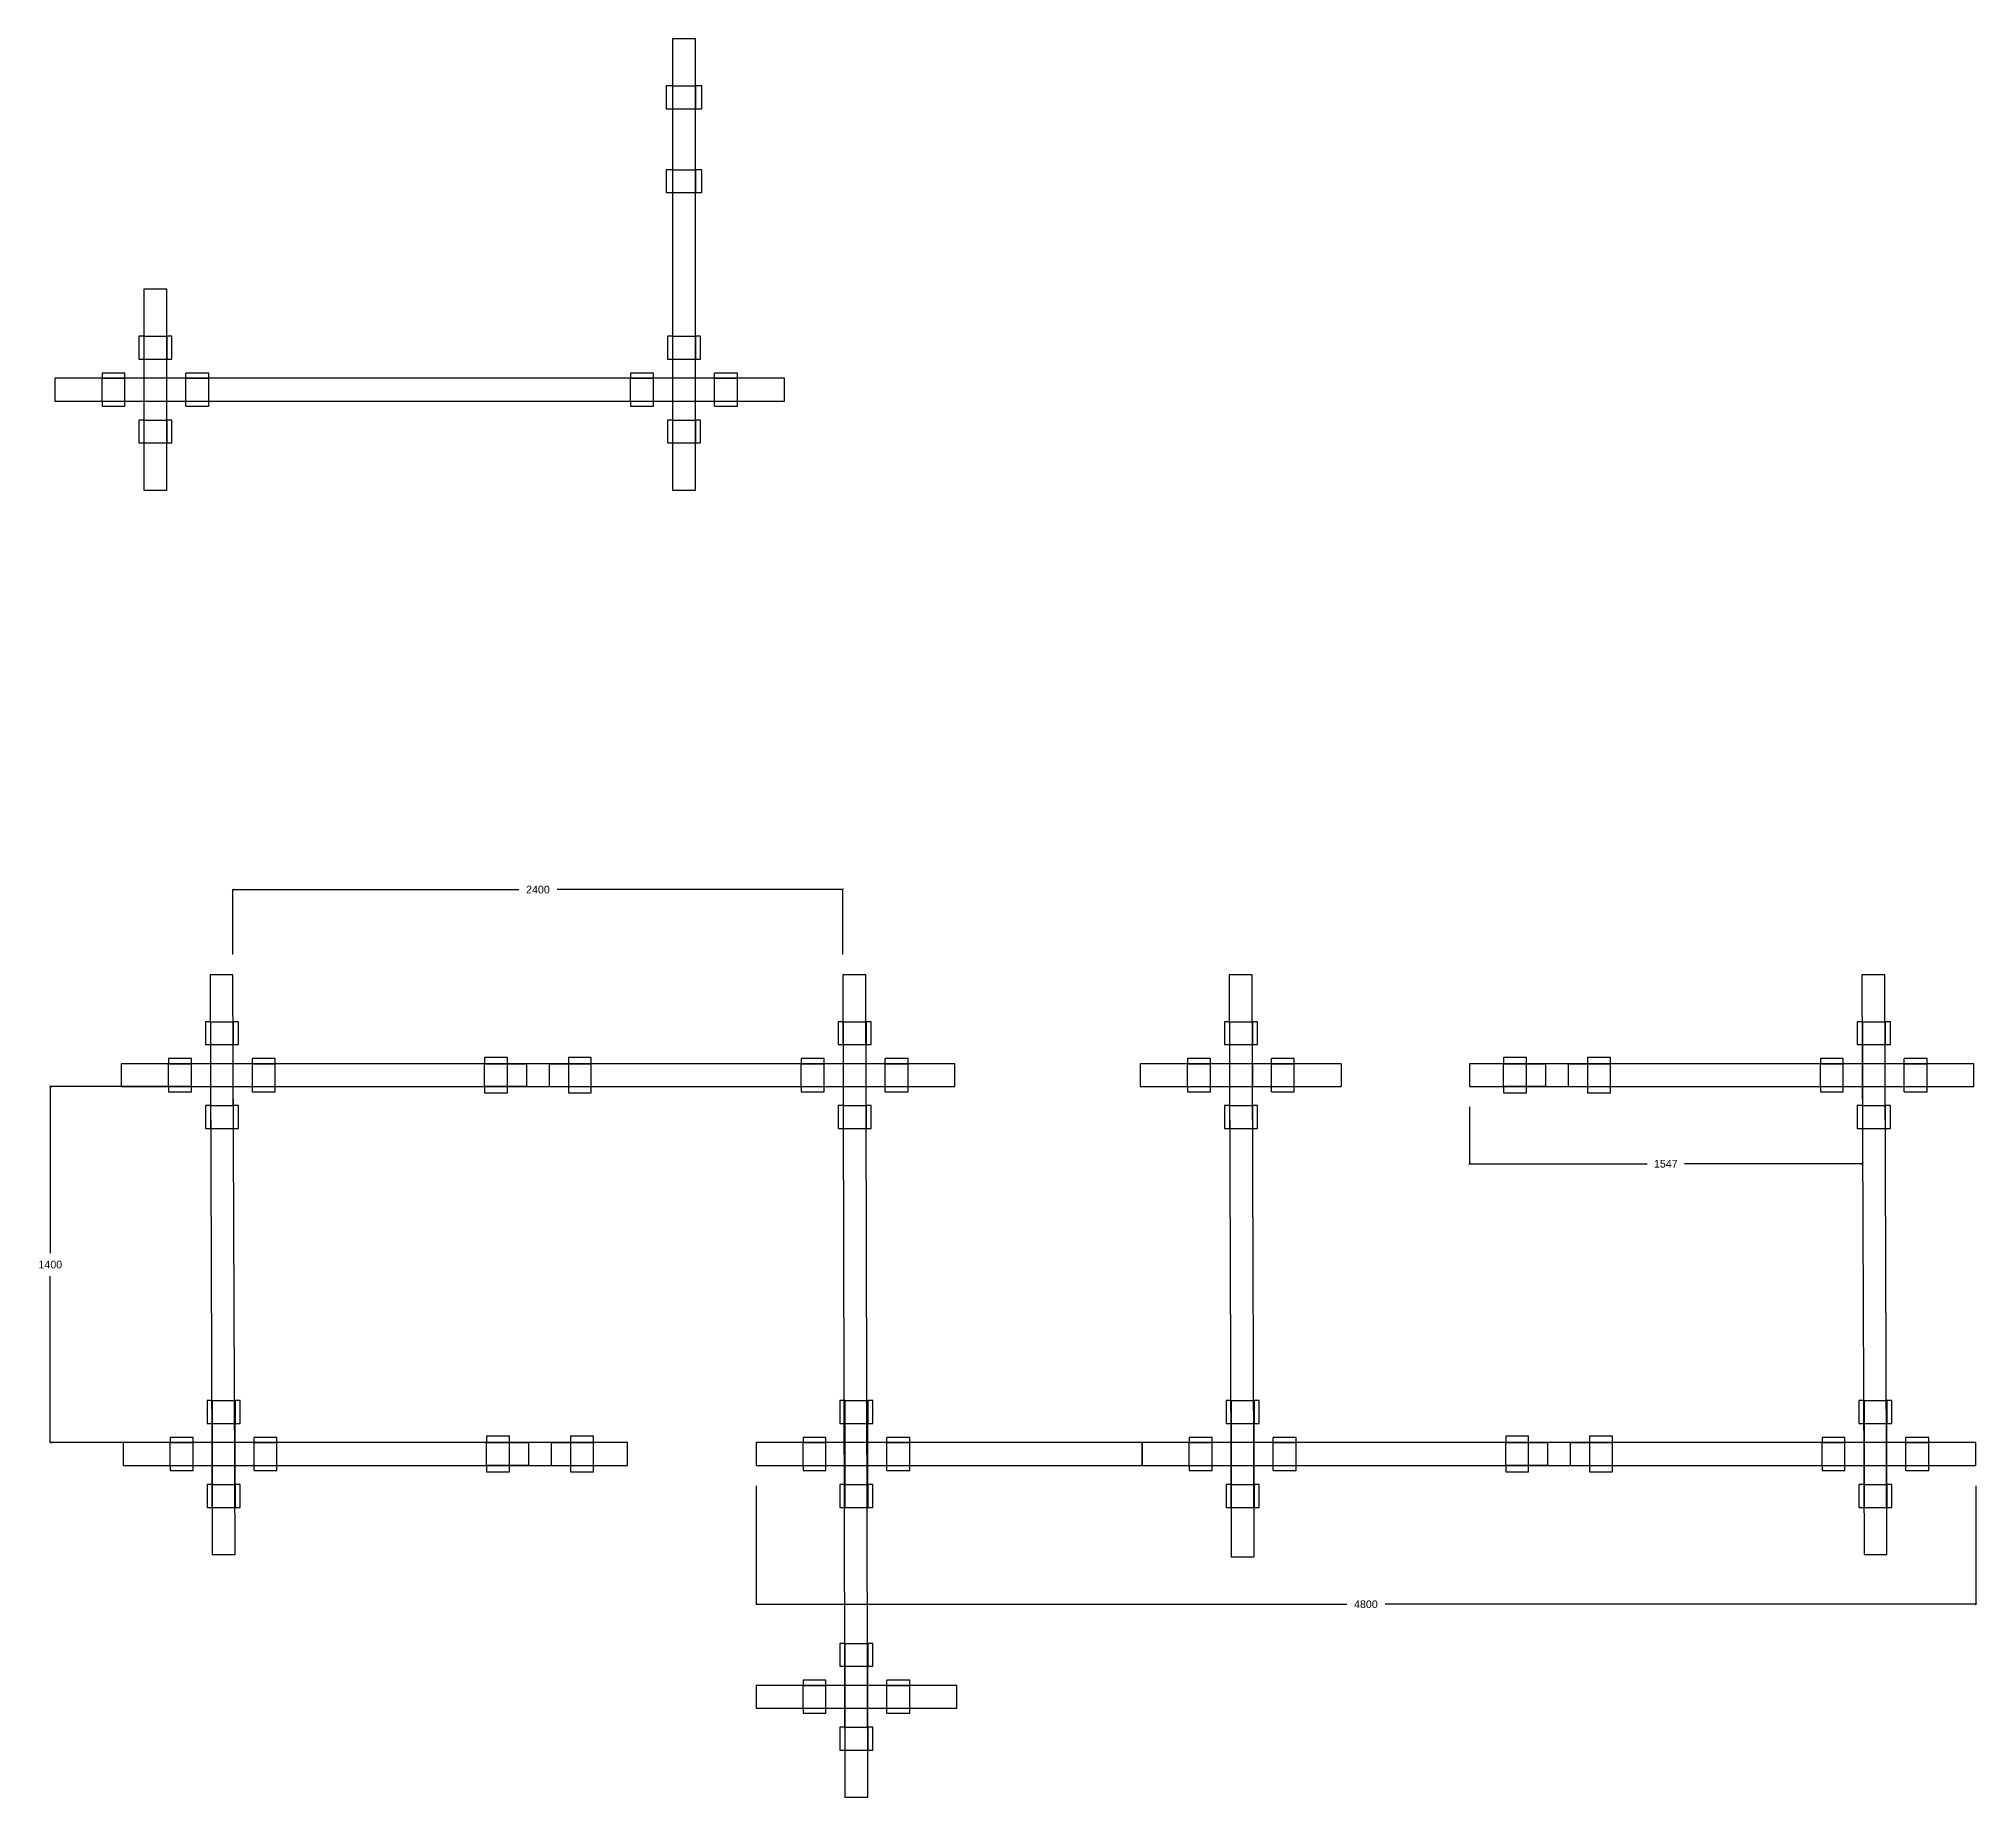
# Model space of a CAD drawing. Header units: millimetres. Extents: x 13722 to 114356, y -17117 to 61088.
# Drawn here: x 93234 to 100861, y 12846 to 19763 of the extents above; entities that cross this region are included whole.
import ezdxf

# ---------------------------------------------------------------- set-up
doc = ezdxf.new("R2010")
doc.units = ezdxf.units.MM
for name, color, linetype in [('00_dim', 6, 'Continuous'), ('02', 250, 'Continuous'), ('0_CUT', 250, 'Continuous')]:
    doc.layers.add(name, color=color, linetype=linetype)
doc.styles.get("Standard").update_dxf_attribs({"font": 'Arial.ttf'})
doc.dimstyles.get("Standard").update_dxf_attribs({"dimtxt": 30, "dimasz": 10, "dimexe": 0.18, "dimexo": 80, "dimgap": 30, "dimtad": 0, "dimtih": 1, "dimtoh": 1, "dimdec": 0, "dimzin": 0, "dimdsep": 46, "dimtxsty": 'Standard', "dimblk": 'ARCHTICK', "dimcen": 0.09, "dimadec": 0, "dimazin": 0, "dimtfac": 1, "dimtdec": 0, "dimtofl": 0, "dimtmove": 0, "dimatfit": 3, "dimfxl": 1, "dimtolj": 1, "dimtzin": 0, "dimarcsym": 0})

msp = doc.modelspace()

# ---------------------------------------------------------------- blocks, each defined once
blk = doc.blocks.new('90_90')
at = {"layer": '02'}
for p, q in [((12638.8, -431.1), (12618.8, -431.1)), ((12618.8, -431.1), (12618.8, -521.1)), ((12638.8, -431.1), (12638.8, -521.1)), ((12638.8, -431.1), (12728.8, -431.1)), ((12728.8, -431.1), (12728.8, -521.1)), ((12748.8, -431.1), (12728.8, -431.1)), ((12748.8, -521.1), (12748.8, -431.1)), ((12618.8, -521.1), (12748.8, -521.1)), ((12638.8, -521.1), (12638.8, -596.1)), ((12728.8, -596.1), (12728.8, -521.1)), ((12473.8, -576.1), (12473.8, -596.1)), ((12563.8, -576.1), (12473.8, -576.1)), ((12563.8, -596.1), (12473.8, -596.1)), ((12473.8, -596.1), (12473.8, -686.1)), ((12563.8, -596.1), (12563.8, -576.1)), ((12563.8, -596.1), (12563.8, -606.1)), ((12803.8, -596.1), (12563.8, -596.1)), ((12563.8, -606.1), (12563.8, -686.1)), ((12803.8, -576.1), (12803.8, -596.1)), ((12893.8, -576.1), (12803.8, -576.1)), ((12893.8, -596.1), (12803.8, -596.1)), ((12803.8, -596.1), (12803.8, -606.1)), ((12803.8, -606.1), (12803.8, -686.1)), ((12893.8, -596.1), (12893.8, -576.1)), ((12893.8, -596.1), (12893.8, -686.1)), ((12563.8, -686.1), (12473.8, -686.1)), ((12473.8, -686.1), (12473.8, -706.1)), ((12563.8, -706.1), (12563.8, -686.1)), ((12563.8, -686.1), (12803.8, -686.1)), ((12638.8, -686.1), (12638.8, -761.1)), ((12728.8, -761.1), (12728.8, -686.1)), ((12893.8, -686.1), (12803.8, -686.1)), ((12803.8, -686.1), (12803.8, -706.1)), ((12893.8, -706.1), (12893.8, -686.1)), ((12473.8, -706.1), (12563.8, -706.1)), ((12618.8, -761.1), (12618.8, -851.1)), ((12618.8, -761.1), (12748.8, -761.1)), ((12638.8, -761.1), (12638.8, -851.1)), ((12728.8, -761.1), (12728.8, -851.1)), ((12748.8, -851.1), (12748.8, -761.1)), ((12803.8, -706.1), (12893.8, -706.1)), ((12618.8, -851.1), (12638.8, -851.1)), ((12638.8, -851.1), (12728.8, -851.1)), ((12728.8, -851.1), (12748.8, -851.1))]:
    blk.add_line(p, q, dxfattribs=at)
for points in [[(12728.8, -596.1), (12638.8, -596.1)], [(12638.8, -686.1), (12728.8, -686.1)]]:
    blk.add_lwpolyline(points, dxfattribs=at)
blk = doc.blocks.new('_ArchTick')
at = {"color": 0, "linetype": 'ByBlock', "const_width": 0.15}
blk.add_lwpolyline([(-0.5, -0.5), (0.5, 0.5)], dxfattribs=at)
blk = doc.blocks.new('*D278')
at = {"layer": '00_dim', "color": 0, "lineweight": -2, "transparency": 16777216}
for p, q in [((93829.7, 15641.7), (93278.9, 15641.7)), ((93279.1, 15641.7), (93279.1, 14986.8)), ((93279.1, 14241.4), (93279.1, 14896.2)), ((93835.9, 14241.4), (93278.9, 14241.4))]:
    blk.add_line(p, q, dxfattribs=at)
at = {"layer": 'Defpoints', "color": 0, "transparency": 16777216}
for p in [(93909.7, 15641.7), (93279.1, 14241.4), (93915.9, 14241.4)]:
    blk.add_point(p, dxfattribs=at)
at = {"layer": '00_dim', "color": 0, "lineweight": -2, "transparency": 16777216, "xscale": 10, "yscale": 10, "zscale": 10}
for p, rotation in [((93279.1, 15641.7), 90), ((93279.1, 14241.4), 270)]:
    blk.add_blockref('_ArchTick', p, dxfattribs=dict(at, rotation=rotation))
at = {"layer": '00_dim', "color": 0, "transparency": 16777216, "insert": (93279.1, 14941.5), "char_height": 30, "attachment_point": 5}
blk.add_mtext('\\A1;1400', dxfattribs=at)
blk = doc.blocks.new('*D279')
at = {"layer": '00_dim', "color": 0, "lineweight": -2, "transparency": 16777216}
for p, q in [((93997.9, 16161.7), (93997.9, 16416.6)), ((93997.9, 16416.5), (95122.9, 16416.5)), ((96397.9, 16416.5), (95272.9, 16416.5)), ((96397.9, 16161.7), (96397.9, 16416.6))]:
    blk.add_line(p, q, dxfattribs=at)
at = {"layer": 'Defpoints', "color": 0, "transparency": 16777216}
for p in [(96397.9, 16416.5), (93997.9, 16081.7), (96397.9, 16081.7)]:
    blk.add_point(p, dxfattribs=at)
at = {"layer": '00_dim', "color": 0, "lineweight": -2, "transparency": 16777216, "xscale": 10, "yscale": 10, "zscale": 10, "rotation": 180}
blk.add_blockref('_ArchTick', (93997.9, 16416.5), dxfattribs=at)
at = {"layer": '00_dim', "color": 0, "lineweight": -2, "transparency": 16777216, "xscale": 10, "yscale": 10, "zscale": 10}
blk.add_blockref('_ArchTick', (96397.9, 16416.5), dxfattribs=at)
at = {"layer": '00_dim', "color": 0, "transparency": 16777216, "insert": (95197.9, 16416.5), "char_height": 30, "attachment_point": 5}
blk.add_mtext('\\A1;2400', dxfattribs=at)
blk = doc.blocks.new('*D280')
at = {"layer": '00_dim', "color": 0, "lineweight": -2, "transparency": 16777216}
for p, q in [((98862.9, 15561.7), (98862.9, 15337.7)), ((100409.4, 15567.1), (100409.4, 15337.7)), ((98862.9, 15337.9), (99562.8, 15337.9)), ((100409.4, 15337.9), (99709.5, 15337.9))]:
    blk.add_line(p, q, dxfattribs=at)
at = {"layer": 'Defpoints', "color": 0, "transparency": 16777216}
for p in [(98862.9, 15641.7), (100409.4, 15647.1), (100409.4, 15337.9)]:
    blk.add_point(p, dxfattribs=at)
at = {"layer": '00_dim', "color": 0, "lineweight": -2, "transparency": 16777216, "xscale": 10, "yscale": 10, "zscale": 10, "rotation": 180}
blk.add_blockref('_ArchTick', (98862.9, 15337.9), dxfattribs=at)
at = {"layer": '00_dim', "color": 0, "lineweight": -2, "transparency": 16777216, "xscale": 10, "yscale": 10, "zscale": 10}
blk.add_blockref('_ArchTick', (100409.4, 15337.9), dxfattribs=at)
at = {"layer": '00_dim', "color": 0, "transparency": 16777216, "insert": (99636.1, 15337.9), "char_height": 30, "attachment_point": 5}
blk.add_mtext('\\A1;1547', dxfattribs=at)
blk = doc.blocks.new('*D281')
at = {"layer": '00_dim', "color": 0, "lineweight": -2, "transparency": 16777216}
for p, q in [((96055.9, 14071.4), (96055.9, 13605.1)), ((100855.9, 14071.4), (100855.9, 13605.1)), ((96055.9, 13605.3), (98380.5, 13605.3)), ((100855.9, 13605.3), (98531.2, 13605.3))]:
    blk.add_line(p, q, dxfattribs=at)
at = {"layer": 'Defpoints', "color": 0, "transparency": 16777216}
for p in [(96055.9, 14151.4), (100855.9, 14151.4), (100855.9, 13605.3)]:
    blk.add_point(p, dxfattribs=at)
at = {"layer": '00_dim', "color": 0, "lineweight": -2, "transparency": 16777216, "xscale": 10, "yscale": 10, "zscale": 10, "rotation": 180}
blk.add_blockref('_ArchTick', (96055.9, 13605.3), dxfattribs=at)
at = {"layer": '00_dim', "color": 0, "lineweight": -2, "transparency": 16777216, "xscale": 10, "yscale": 10, "zscale": 10}
blk.add_blockref('_ArchTick', (100855.9, 13605.3), dxfattribs=at)
at = {"layer": '00_dim', "color": 0, "transparency": 16777216, "insert": (98455.9, 13605.3), "char_height": 30, "attachment_point": 5}
blk.add_mtext('\\A1;4800', dxfattribs=at)

# ---------------------------------------------------------------- dimensions: what is measured, and where the dimension line sits
at = {"layer": '00_dim'}
for base, p1, p2, picture, middle in [((96397.9, 16416.5), (93997.9, 16081.7), (96397.9, 16081.7), '*D279', (95197.9, 16416.5)), ((100409.4018, 15337.8933), (98862.8811, 15641.6947), (100409.4018, 15647.106), '*D280', (99636.1415, 15337.8933)), ((100855.9, 13605.3), (96055.9, 14151.4), (100855.9, 14151.4), '*D281', (98455.9, 13605.3))]:
    dim = msp.add_linear_dim(base=base, p1=p1, p2=p2, dimstyle='Standard', dxfattribs=at)
    dim.commit()
    dim.dimension.update_dxf_attribs({"geometry": picture, "text_midpoint": middle})
dim = msp.add_linear_dim(base=(93279.1, 14241.4), p1=(93909.7, 15641.7), p2=(93915.9, 14241.4), angle=90, dimstyle='Standard', dxfattribs=at)
dim.commit()
dim.dimension.update_dxf_attribs({"geometry": '*D278', "text_midpoint": (93279.1, 14941.5)})

# ---------------------------------------------------------------- linework, layer by layer
at = {"layer": '02'}
for p, q in [((98009.1, 15731.7), (98009.1, 15641.7)), ((98357.9, 15731.7), (98357.9, 15641.7)), ((98862.9, 15731.7), (98862.9, 15641.7)), ((96405.9, 14241.4), (96405.9, 14151.4))]:
    msp.add_line(p, q, dxfattribs=at)
for points in [[(95727.4, 17988.3), (95817.4, 17988.3), (95817.4, 19763.3), (95727.4, 19763.3)], [(93647.4, 17988.3), (93737.4, 17988.3), (93737.4, 18778.3), (93647.4, 18778.3)], [(96167.4, 18338.3), (96167.4, 18428.3), (93297.4, 18428.3), (93297.4, 18338.3)], [(93915.9, 13801.4), (94005.9, 13801.4), (93997.9, 16081.7), (93907.9, 16081.7)], [(96405.9, 12846.4), (96495.9, 12846.4), (96487.9, 16081.7), (96397.9, 16081.7)], [(97925.9, 13791.4), (98015.9, 13791.4), (98007.9, 16081.7), (97917.9, 16081.7)], [(100415.9, 13801.4), (100505.9, 13801.4), (100497.9, 16081.7), (100407.9, 16081.7)], [(96837.9, 15641.7), (96837.9, 15731.7), (93557.9, 15731.7), (93557.9, 15641.7)], [(100855.9, 14151.4), (100855.9, 14241.4), (97575.9, 14241.4), (97575.9, 14151.4)], [(96845.9, 13196.4), (96845.9, 13286.4), (96055.9, 13286.4), (96055.9, 13196.4)]]:
    msp.add_lwpolyline(points, close=True, dxfattribs=at)
for points in [[(98357.9, 15731.7), (97567.9, 15731.7), (97567.9, 15641.7), (98357.9, 15641.7)], [(98862.9, 15641.7), (100847.9, 15641.7), (100847.9, 15731.7), (98862.9, 15731.7)], [(95550.9, 14151.4), (95550.9, 14241.4), (93565.9, 14241.4), (93565.9, 14151.4), (95550.9, 14151.4)], [(96055.9, 14151.4), (97575.9, 14151.4), (97575.9, 14241.4), (96055.9, 14241.4), (96055.9, 14151.4)]]:
    msp.add_lwpolyline(points, dxfattribs=at)
at = {"layer": '0_CUT'}
for p, q in [((95727.4, 19578.3), (95702.4, 19578.3)), ((95702.4, 19578.3), (95702.4, 19488.3)), ((95727.4, 19578.3), (95727.4, 19488.3)), ((95727.4, 19578.3), (95817.4, 19578.3)), ((95817.4, 19578.3), (95817.4, 19488.3)), ((95842.4, 19578.3), (95817.4, 19578.3)), ((95842.4, 19488.3), (95842.4, 19578.3)), ((95702.4, 19488.3), (95727.4, 19488.3)), ((95727.4, 19488.3), (95737.4, 19488.3)), ((95727.4, 19488.3), (95727.4, 19248.3)), ((95737.4, 19488.3), (95817.4, 19488.3)), ((95817.4, 19488.3), (95842.4, 19488.3)), ((95817.4, 19248.3), (95817.4, 19488.3)), ((95727.4, 19248.3), (95702.4, 19248.3)), ((95702.4, 19248.3), (95702.4, 19158.3)), ((95727.4, 19248.3), (95727.4, 19158.3)), ((95727.4, 19248.3), (95737.4, 19248.3)), ((95737.4, 19248.3), (95817.4, 19248.3)), ((95817.4, 19248.3), (95817.4, 19158.3)), ((95842.4, 19248.3), (95817.4, 19248.3)), ((95842.4, 19158.3), (95842.4, 19248.3)), ((95702.4, 19158.3), (95727.4, 19158.3)), ((95727.4, 19158.3), (95817.4, 19158.3)), ((95817.4, 19158.3), (95842.4, 19158.3)), ((94987.9, 15641.7), (94987.9, 15731.7)), ((98997.9, 15641.7), (98997.9, 15731.7)), ((94995.9, 14151.4), (94995.9, 14241.4)), ((99005.9, 14151.4), (99005.9, 14241.4))]:
    msp.add_line(p, q, dxfattribs=at)
at = {"layer": '0_CUT', "color": 7}
for points in [[(95077.9, 15756.7), (94987.9, 15756.7), (94987.9, 15731.7), (95077.9, 15731.7), (95152.9, 15731.7), (95152.9, 15641.7), (95077.9, 15641.7), (94987.9, 15641.7), (94987.9, 15616.7), (95077.9, 15616.7)], [(99087.9, 15756.7), (98997.9, 15756.7), (98997.9, 15731.7), (99087.9, 15731.7), (99162.9, 15731.7), (99162.9, 15641.7), (99087.9, 15641.7), (98997.9, 15641.7), (98997.9, 15616.7), (99087.9, 15616.7)], [(95085.9, 14266.4), (94995.9, 14266.4), (94995.9, 14241.4), (95085.9, 14241.4), (95160.9, 14241.4), (95160.9, 14151.4), (95085.9, 14151.4), (94995.9, 14151.4), (94995.9, 14126.4), (95085.9, 14126.4)], [(99095.9, 14266.4), (99005.9, 14266.4), (99005.9, 14241.4), (99095.9, 14241.4), (99170.9, 14241.4), (99170.9, 14151.4), (99095.9, 14151.4), (99005.9, 14151.4), (99005.9, 14126.4), (99095.9, 14126.4)]]:
    msp.add_lwpolyline(points, close=True, dxfattribs=at)
for points in [[(95152.9, 15641.7), (95242.9, 15641.7), (95242.9, 15731.7), (95152.9, 15731.7)], [(99162.9, 15641.7), (99252.9, 15641.7), (99252.9, 15731.7), (99162.9, 15731.7)], [(95160.9, 14151.4), (95250.9, 14151.4), (95250.9, 14241.4), (95160.9, 14241.4)], [(99170.9, 14151.4), (99260.9, 14151.4), (99260.9, 14241.4), (99170.9, 14241.4)]]:
    msp.add_lwpolyline(points, dxfattribs=at)
at = {"layer": '0_CUT'}
for points in [[(95242.9, 15731.7), (95317.9, 15731.7), (95407.9, 15731.7), (95407.9, 15756.7), (95317.9, 15756.7), (95317.9, 15616.7), (95407.9, 15616.7), (95407.9, 15641.7), (95407.9, 15731.7)], [(99252.9, 15731.7), (99327.9, 15731.7), (99417.9, 15731.7), (99417.9, 15756.7), (99327.9, 15756.7), (99327.9, 15616.7), (99417.9, 15616.7), (99417.9, 15641.7), (99417.9, 15731.7)], [(95242.9, 15641.7), (95317.9, 15641.7), (95407.9, 15641.7)], [(99252.9, 15641.7), (99327.9, 15641.7), (99417.9, 15641.7)], [(95250.9, 14241.4), (95325.9, 14241.4), (95415.9, 14241.4), (95415.9, 14266.4), (95325.9, 14266.4), (95325.9, 14126.4), (95415.9, 14126.4), (95415.9, 14151.4), (95415.9, 14241.4)], [(99260.9, 14241.4), (99335.9, 14241.4), (99425.9, 14241.4), (99425.9, 14266.4), (99335.9, 14266.4), (99335.9, 14126.4), (99425.9, 14126.4), (99425.9, 14151.4), (99425.9, 14241.4)], [(95250.9, 14151.4), (95325.9, 14151.4), (95415.9, 14151.4)], [(99260.9, 14151.4), (99335.9, 14151.4), (99425.9, 14151.4)]]:
    msp.add_lwpolyline(points, dxfattribs=at)

# ---------------------------------------------------------------- block references
at = {"layer": '02'}
for p, rotation in [((93051.4, 5699.6), 89.99999999999926), ((95131.4, 5699.6), 89.99999999999926), ((93313, 3002.9), 89.99999999999928), ((95803, 3002.9), 89.99999999999928), ((97323, 3002.9), 89.99999999999928), ((99813.4, 3002.9), 89.99999999999928), ((93319.8, 1512.6), 89.99999999999928), ((95809.8, 1512.6), 89.99999999999928), ((97329.8, 1512.6), 89.99999999999928), ((99819.8, 1512.6), 89.99999999999928), ((95809.8, 557.6), 89.99999999999928)]:
    msp.add_blockref('90_90', p, dxfattribs=dict(at, rotation=rotation))

msp.set_redraw_order([(e.dxf.handle, doc.entitydb.next_handle()) for e in msp.query("TEXT MTEXT ATTDEF DIMENSION ARC_DIMENSION")])  # texts and dimensions are drawn at this point

doc.saveas('drawing.dxf')
